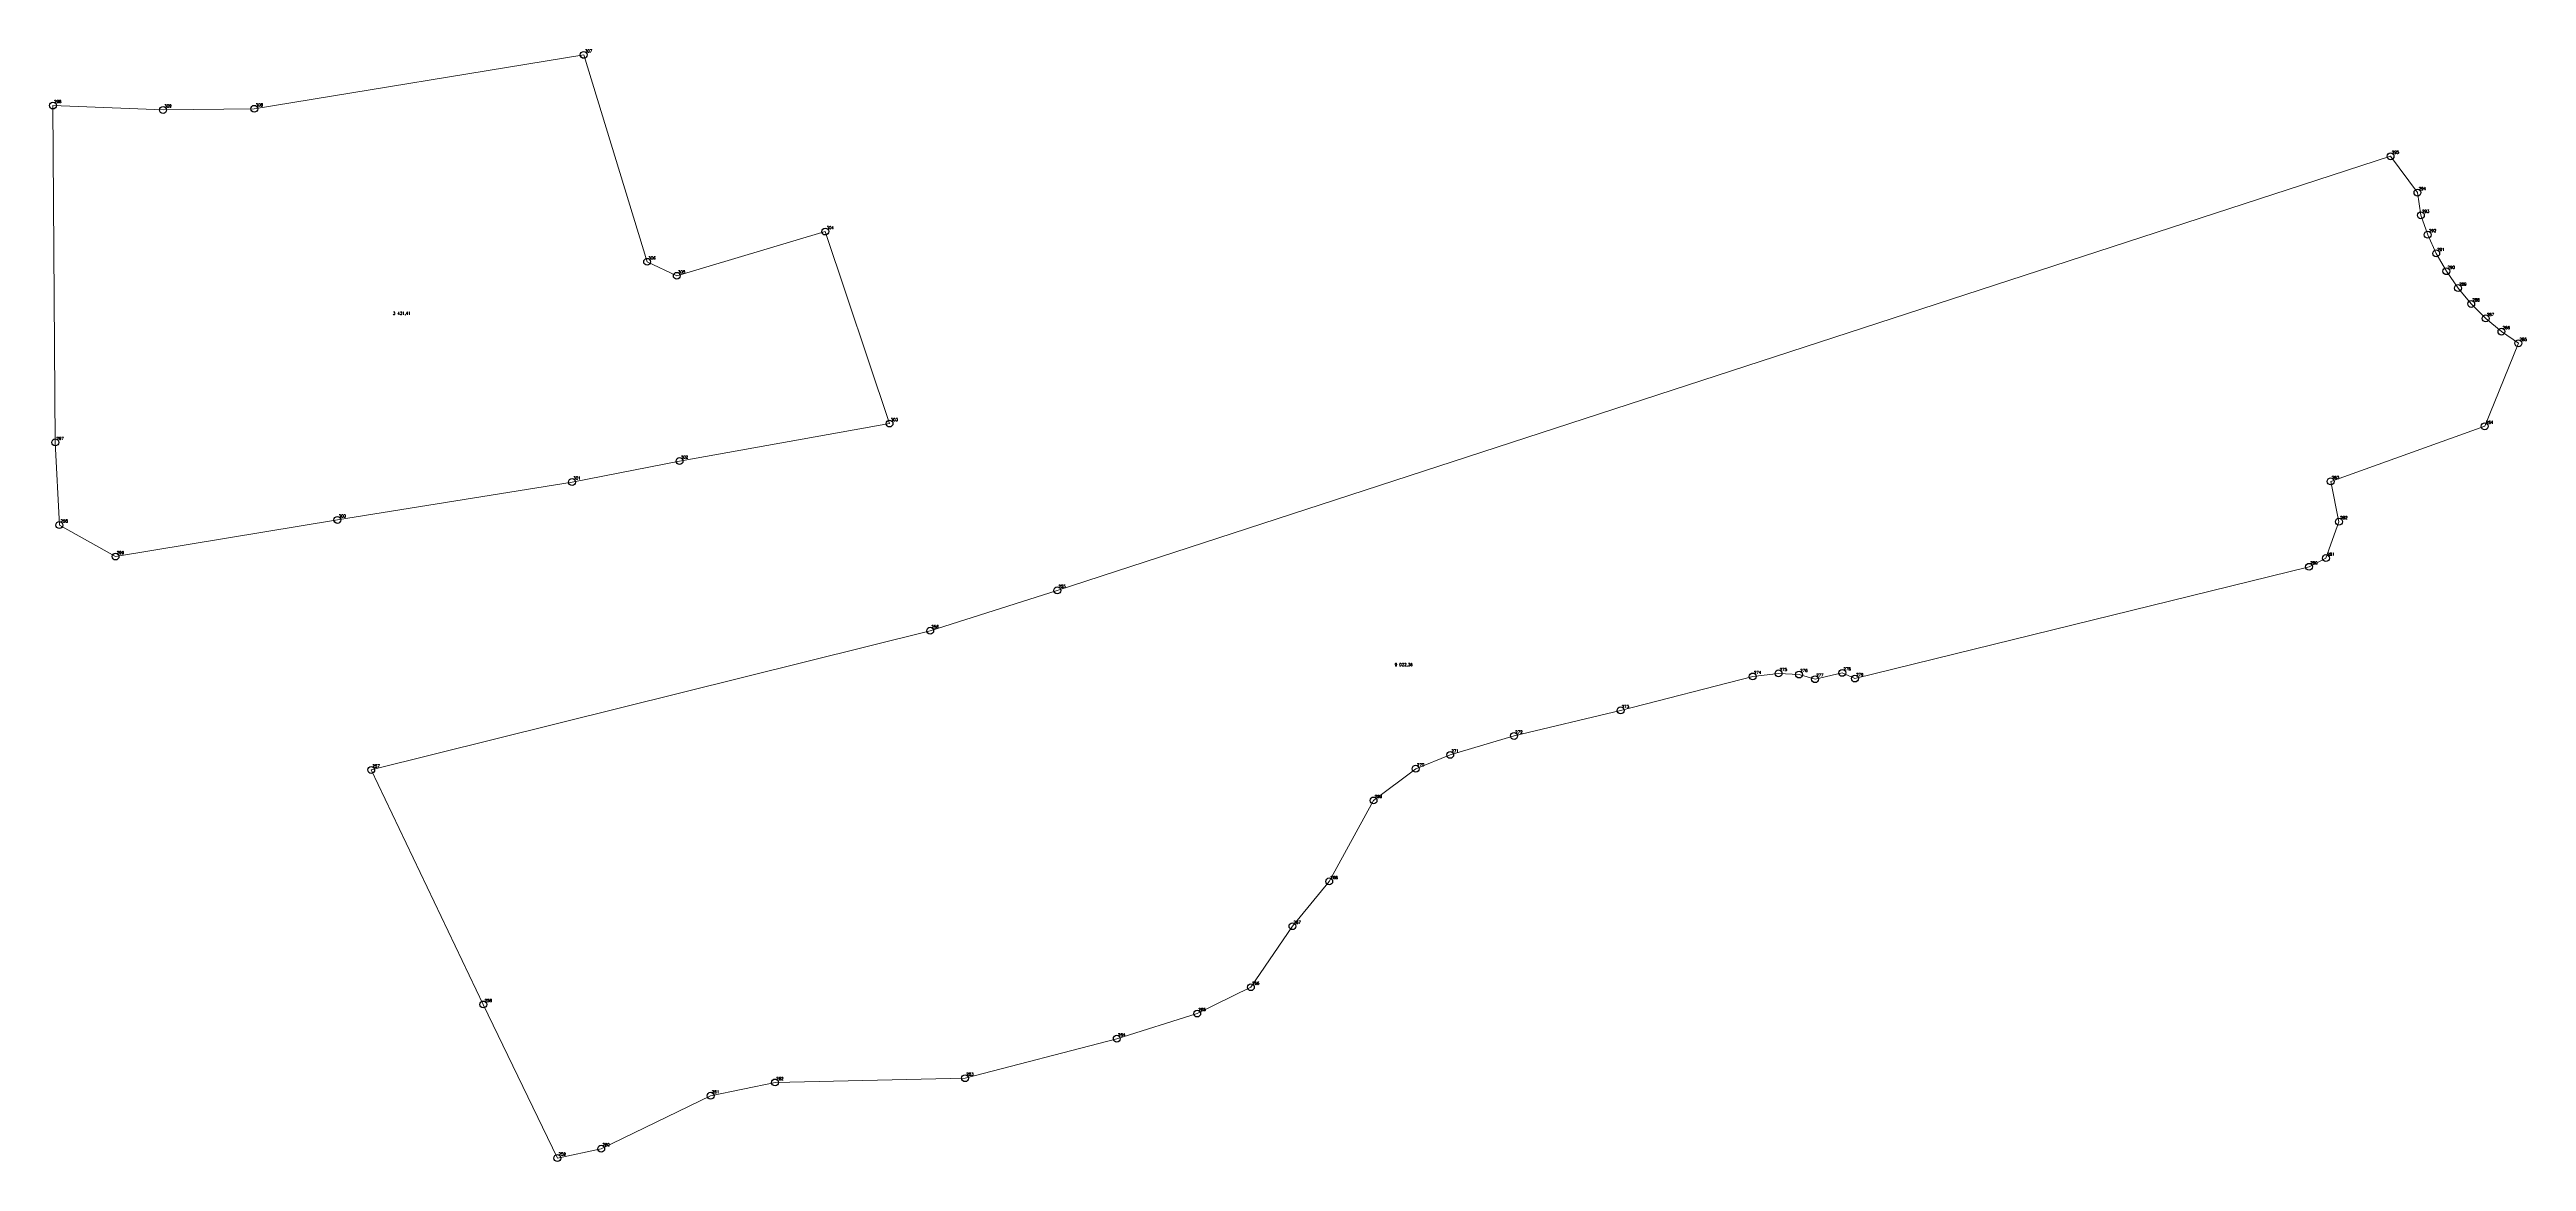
# Model space of a CAD drawing. Extents: x 1392715 to 1399949, y 356205 to 360837.
# Drawn here: x 1395952.3 to 1396222.7, y 359446.2 to 359567.6 of the extents above; entities that cross this region are included whole.
import ezdxf

# ---------------------------------------------------------------- set-up
doc = ezdxf.new("R2010")
doc.units = 0
doc.header["$PDMODE"] = 33
doc.header["$PDSIZE"] = 0.75
doc.layers.add('10 - ценные фрагменты благоустройства', color=7, linetype='Continuous')
doc.styles.get("Standard").update_dxf_attribs({"font": 'simplex.shx'})

msp = doc.modelspace()

# ---------------------------------------------------------------- linework, layer by layer
at = {"layer": '10 - ценные фрагменты благоустройства', "color": 7, "lineweight": 20}
for points in [[(1395952.7, 359561.5), (1395964.72, 359561.02), (1395974.68, 359561.14), (1396010.64, 359567.03), (1396017.56, 359544.44), (1396020.8, 359542.91), (1396037.01, 359547.74), (1396044.02, 359526.78), (1396021.1, 359522.69), (1396009.37, 359520.39), (1395983.75, 359516.26), (1395959.53, 359512.26), (1395953.4, 359515.7), (1395952.95, 359524.72), (1395952.7, 359561.5)], [(1396062.33, 359508.57), (1396207.88, 359555.96), (1396210.82, 359551.99), (1396211.19, 359549.52), (1396211.94, 359547.4), (1396212.86, 359545.36), (1396213.97, 359543.41), (1396215.25, 359541.57), (1396216.68, 359539.84), (1396218.27, 359538.26), (1396219.99, 359536.82), (1396221.83, 359535.54), (1396218.16, 359526.48), (1396201.35, 359520.47), (1396202.25, 359516.06), (1396200.83, 359512.09), (1396198.98, 359511.14), (1396149.41, 359498.94), (1396148.03, 359499.56), (1396145.06, 359498.87), (1396143.31, 359499.38), (1396141.07, 359499.5), (1396138.25, 359499.17), (1396123.83, 359495.46), (1396112.2, 359492.67), (1396105.23, 359490.61), (1396101.46, 359489.1), (1396096.86, 359485.63), (1396092.02, 359476.79), (1396088.01, 359471.9), (1396083.47, 359465.24), (1396077.61, 359462.37), (1396068.83, 359459.62), (1396052.27, 359455.31), (1396031.53, 359454.84), (1396024.49, 359453.39), (1396012.55, 359447.61), (1396007.76, 359446.59), (1395999.68, 359463.36), (1395987.44, 359488.96), (1396048.46, 359504.16), (1396062.33, 359508.57)]]:
    msp.add_lwpolyline(points, close=True, dxfattribs=at)
at = {"layer": '10 - ценные фрагменты благоустройства'}
for p in [(1396010.64, 359567.03), (1395952.7, 359561.5), (1395964.72, 359561.02), (1395974.68, 359561.14), (1396207.88, 359555.96), (1396210.82, 359551.99), (1396211.19, 359549.52), (1396037.01, 359547.74), (1396211.94, 359547.4), (1396017.56, 359544.44), (1396020.8, 359542.91), (1396212.86, 359545.36), (1396213.97, 359543.41), (1396215.25, 359541.57), (1396216.68, 359539.84), (1396218.27, 359538.26), (1396219.99, 359536.82), (1396221.83, 359535.54), (1396044.02, 359526.78), (1395952.95, 359524.72), (1396218.16, 359526.48), (1396021.1, 359522.69), (1396009.37, 359520.39), (1396201.35, 359520.47), (1395983.75, 359516.26), (1396202.25, 359516.06), (1395953.4, 359515.7), (1395959.53, 359512.26), (1396198.98, 359511.14), (1396200.83, 359512.09), (1396062.33, 359508.57), (1396048.46, 359504.16), (1396148.03, 359499.56), (1396138.25, 359499.17), (1396141.07, 359499.5), (1396143.31, 359499.38), (1396145.06, 359498.87), (1396149.41, 359498.94), (1396123.83, 359495.46), (1396112.2, 359492.67), (1395987.44, 359488.96), (1396101.46, 359489.1), (1396105.23, 359490.61), (1396096.86, 359485.63), (1396092.02, 359476.79), (1396088.01, 359471.9), (1396083.47, 359465.24), (1395999.68, 359463.36), (1396077.61, 359462.37), (1396068.83, 359459.62), (1396031.53, 359454.84), (1396052.27, 359455.31), (1396024.49, 359453.39), (1396007.76, 359446.59), (1396012.55, 359447.61)]:
    msp.add_point(p, dxfattribs=at)

# ---------------------------------------------------------------- texts
at = {"layer": '10 - ценные фрагменты благоустройства', "color": 7}
for s, p in [('307', (1396010.77, 359567.3)), ('296', (1395952.83, 359561.78)), ('309', (1395964.85, 359561.29)), ('308', (1395974.81, 359561.41)), ('295', (1396208.01, 359556.24)), ('294', (1396210.95, 359552.26)), ('293', (1396211.32, 359549.79)), ('304', (1396037.14, 359548.01)), ('292', (1396212.07, 359547.68)), ('291', (1396212.99, 359545.63)), ('306', (1396017.69, 359544.71)), ('305', (1396020.93, 359543.18)), ('290', (1396214.1, 359543.68)), ('289', (1396215.38, 359541.84)), ('3 431,41', (1395989.81, 359538.66)), ('288', (1396216.81, 359540.12)), ('287', (1396218.4, 359538.53)), ('286', (1396220.11, 359537.09)), ('285', (1396221.96, 359535.81)), ('303', (1396044.15, 359527.05)), ('284', (1396218.29, 359526.76)), ('297', (1395953.08, 359525)), ('302', (1396021.23, 359522.96)), ('301', (1396009.5, 359520.67)), ('283', (1396201.47, 359520.74)), ('298', (1395953.53, 359515.98)), ('300', (1395983.88, 359516.54)), ('282', (1396202.38, 359516.34)), ('299', (1395959.66, 359512.53)), ('280', (1396199.11, 359511.41)), ('281', (1396200.96, 359512.36)), ('255', (1396062.46, 359508.85)), ('256', (1396048.59, 359504.44)), ('9 022,36', (1396099.18, 359500.3)), ('275', (1396141.2, 359499.77)), ('276', (1396143.44, 359499.66)), ('278', (1396148.16, 359499.84)), ('274', (1396138.38, 359499.45)), ('277', (1396145.18, 359499.15)), ('279', (1396149.54, 359499.21)), ('273', (1396123.96, 359495.73)), ('272', (1396112.33, 359492.94)), ('257', (1395987.57, 359489.23)), ('270', (1396101.59, 359489.37)), ('271', (1396105.36, 359490.88)), ('269', (1396096.99, 359485.91)), ('268', (1396092.15, 359477.06)), ('267', (1396088.13, 359472.17)), ('266', (1396083.6, 359465.51)), ('258', (1395999.81, 359463.63)), ('265', (1396077.74, 359462.65)), ('264', (1396068.96, 359459.89)), ('261', (1396024.62, 359453.66)), ('262', (1396031.66, 359455.11)), ('263', (1396052.4, 359455.59)), ('259', (1396007.89, 359446.87)), ('260', (1396012.68, 359447.89))]:
    msp.add_text(s, height=0.311, dxfattribs=at).set_placement(p)

doc.saveas('drawing.dxf')
